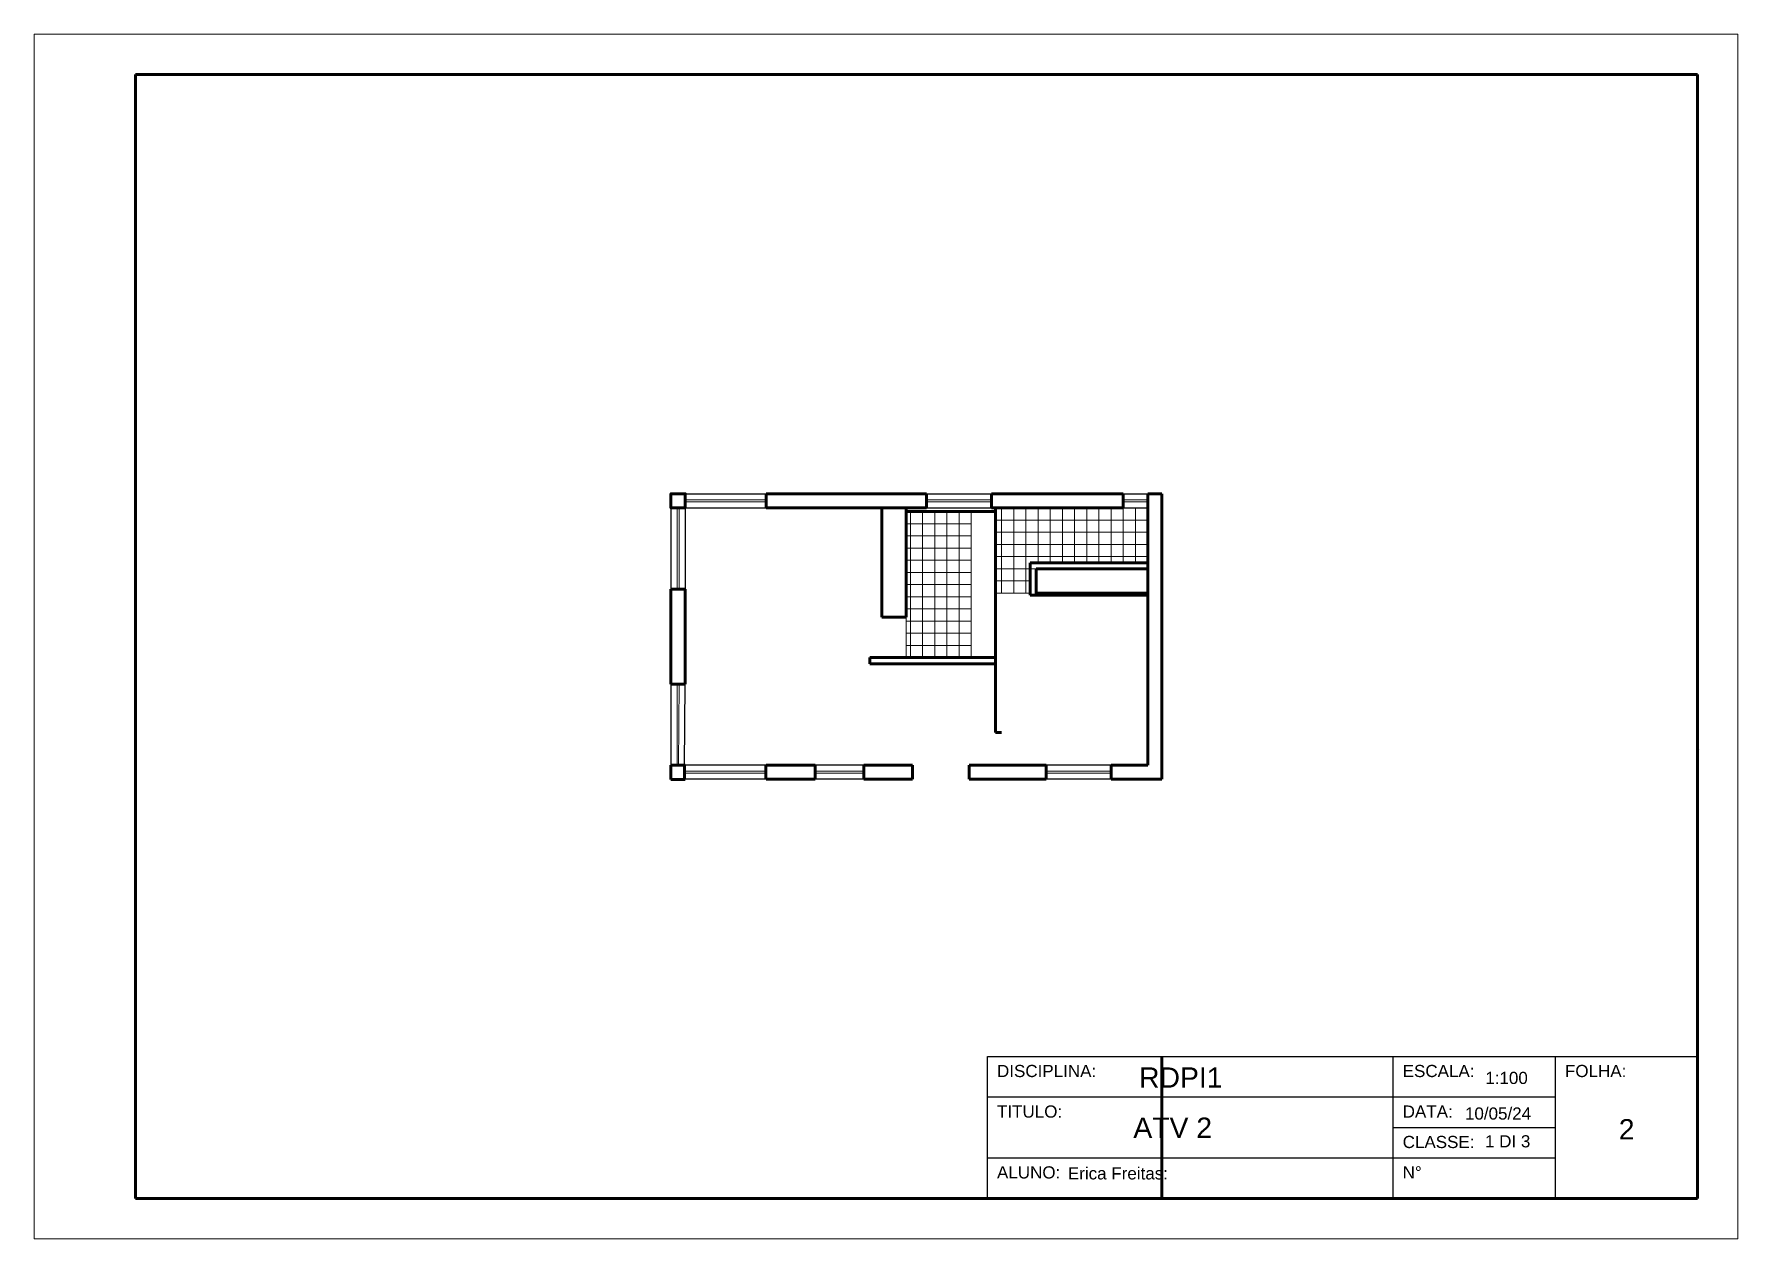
# Model space of a CAD drawing. Header units: millimetres. Extents: x 1113 to 1389, y 921 to 1000.
# Drawn here: x 1273.91 to 1315.91, y 969.91 to 999.61 of the extents above; entities that cross this region are included whole.
import ezdxf

# ---------------------------------------------------------------- set-up
doc = ezdxf.new("R2010")
doc.units = ezdxf.units.MM
for name, color, linetype, lineweight in [('ALVENARIA', 6, 'Continuous', 60), ('ALVENARIA EM VISTA', 3, 'Continuous', 30), ('CAIXILHO', 2, 'Continuous', 20), ('folha', 1, 'Continuous', 15), ('LINHA GROSSA', 6, 'Continuous', 60), ('linha media', 3, 'Continuous', 30), ('margem2', 8, 'Continuous', 60), ('PISO', 9, 'Continuous', 9), ('texto1', 3, 'Continuous', 30)]:
    doc.layers.add(name, color=color, linetype=linetype, lineweight=lineweight)
doc.styles.get("Standard").update_dxf_attribs({"font": 'arial.ttf', "height": 0.5})

msp = doc.modelspace()

# ---------------------------------------------------------------- texts
at = {"layer": 'texto1', "attachment_point": 1}
for s, insert, char_height in [('DISCIPLINA:', (1297.642, 974.201), 0.3), ('RDPI1', (1301.144, 974.139), 0.5), ('ESCALA:', (1307.642, 974.201), 0.3), ('1:100', (1309.678, 974.03), 0.3), ('FOLHA:', (1311.642, 974.201), 0.3), ('TITULO:', (1297.642, 973.201), 0.3), ('DATA:', (1307.642, 973.201), 0.3), ('10/05/24', (1309.177, 973.152), 0.3), ('ATV 2', (1301.003, 972.903), 0.5), ('2', (1312.969, 972.864), 0.5), ('CLASSE:', (1307.642, 972.451), 0.3), ('1 DI 3', (1309.671, 972.468), 0.3), ('ALUNO:', (1297.642, 971.701), 0.3), ('Erica Freitas:', (1299.389, 971.677), 0.3), ('N°', (1307.642, 971.701), 0.3)]:
    msp.add_mtext(s, dxfattribs=dict(at, insert=insert, char_height=char_height))

# ---------------------------------------------------------------- linework, layer by layer
for p, q in [((1297.406, 974.411), (1314.906, 974.411)), ((1297.406, 970.911), (1297.406, 974.411)), ((1307.406, 970.911), (1307.406, 974.411)), ((1311.406, 970.911), (1311.406, 974.411)), ((1297.406, 973.411), (1311.406, 973.411)), ((1307.406, 972.661), (1311.406, 972.661)), ((1297.406, 971.911), (1311.406, 971.911))]:
    msp.add_line(p, q)
at = {"layer": 'ALVENARIA'}
for p, q in [((1295.406, 987.841), (1297.606, 987.841)), ((1300.756, 985.781), (1301.356, 985.781)), ((1294.806, 985.241), (1295.406, 985.241)), ((1294.506, 984.241), (1297.606, 984.241)), ((1294.506, 984.091), (1297.606, 984.091))]:
    msp.add_line(p, q, dxfattribs=at)
at = {"layer": 'ALVENARIA EM VISTA'}
for p, q in [((1289.956, 988.281), (1291.956, 988.281)), ((1289.956, 988.281), (1291.956, 988.281)), ((1295.906, 988.281), (1297.506, 988.281)), ((1300.756, 988.281), (1301.356, 988.281)), ((1289.606, 987.931), (1289.606, 985.931)), ((1289.956, 987.931), (1291.956, 987.931)), ((1289.956, 987.931), (1289.956, 985.931)), ((1295.906, 987.931), (1297.506, 987.931)), ((1300.756, 987.931), (1301.356, 987.931)), ((1289.606, 983.59), (1289.606, 981.59)), ((1289.94, 981.591), (1289.956, 983.59)), ((1291.94, 981.591), (1289.94, 981.591)), ((1294.356, 981.591), (1293.156, 981.591)), ((1300.456, 981.591), (1298.856, 981.591)), ((1291.94, 981.241), (1289.94, 981.241)), ((1294.356, 981.241), (1293.156, 981.241)), ((1300.456, 981.241), (1298.856, 981.241))]:
    msp.add_line(p, q, dxfattribs=at)
at = {"layer": 'CAIXILHO'}
for p, q in [((1300.756, 988.281), (1300.756, 988.281)), ((1289.756, 987.931), (1289.756, 985.931)), ((1289.806, 987.931), (1289.806, 985.931)), ((1289.956, 988.131), (1291.956, 988.131)), ((1289.956, 988.081), (1291.956, 988.081)), ((1295.906, 988.131), (1297.506, 988.131)), ((1295.906, 988.081), (1297.506, 988.081)), ((1300.756, 988.131), (1301.356, 988.131)), ((1300.756, 988.081), (1301.356, 988.081)), ((1289.756, 983.59), (1289.756, 981.59)), ((1289.79, 981.592), (1289.806, 983.591)), ((1291.94, 981.441), (1289.94, 981.441)), ((1291.94, 981.391), (1289.94, 981.391)), ((1294.356, 981.441), (1293.156, 981.441)), ((1294.356, 981.391), (1293.156, 981.391)), ((1300.456, 981.441), (1298.856, 981.441)), ((1300.456, 981.391), (1298.856, 981.391))]:
    msp.add_line(p, q, dxfattribs=at)
at = {"layer": 'folha'}
for p, q in [((1315.906, 999.611), (1273.906, 999.611)), ((1273.906, 999.611), (1273.906, 969.911)), ((1315.906, 969.911), (1315.906, 999.611)), ((1273.906, 969.911), (1315.906, 969.911))]:
    msp.add_line(p, q, dxfattribs=at)
at = {"layer": 'LINHA GROSSA'}
for p, q in [((1289.606, 988.281), (1289.606, 987.931)), ((1289.956, 988.281), (1289.606, 988.281)), ((1295.906, 988.281), (1291.956, 988.281)), ((1300.756, 988.281), (1297.506, 988.281)), ((1301.706, 988.281), (1301.356, 988.281)), ((1301.706, 988.281), (1301.706, 981.241)), ((1295.906, 987.931), (1291.956, 987.931)), ((1294.806, 987.931), (1294.806, 985.241)), ((1295.406, 987.931), (1295.406, 985.241)), ((1300.756, 987.931), (1297.506, 987.931)), ((1297.606, 987.931), (1297.606, 982.391)), ((1301.356, 987.931), (1301.356, 981.591)), ((1298.456, 986.581), (1298.456, 985.781)), ((1301.356, 986.581), (1298.456, 986.581)), ((1301.356, 986.431), (1298.606, 986.431)), ((1298.606, 986.431), (1298.606, 985.781)), ((1289.606, 985.931), (1289.606, 983.59)), ((1289.956, 985.931), (1289.956, 983.59)), ((1298.456, 985.831), (1298.456, 985.781)), ((1301.356, 985.781), (1298.456, 985.781)), ((1301.356, 985.831), (1298.606, 985.831)), ((1300.756, 985.831), (1298.606, 985.831)), ((1294.506, 984.241), (1294.506, 984.091)), ((1297.606, 984.091), (1297.506, 984.091)), ((1289.956, 983.59), (1289.606, 983.59)), ((1297.756, 982.391), (1297.606, 982.391)), ((1289.956, 981.59), (1289.606, 981.59)), ((1289.606, 981.59), (1289.606, 981.24)), ((1289.94, 981.591), (1289.94, 981.241)), ((1291.94, 981.591), (1291.94, 981.241)), ((1293.156, 981.591), (1291.956, 981.591)), ((1293.156, 981.591), (1293.156, 981.241)), ((1294.356, 981.591), (1294.356, 981.241)), ((1295.556, 981.591), (1294.356, 981.591)), ((1295.556, 981.591), (1295.556, 981.241)), ((1296.956, 981.241), (1296.956, 981.591)), ((1298.856, 981.591), (1296.956, 981.591)), ((1298.856, 981.241), (1298.856, 981.591)), ((1301.356, 981.591), (1300.456, 981.591)), ((1300.456, 981.241), (1300.456, 981.591)), ((1289.956, 981.24), (1289.606, 981.24)), ((1289.956, 981.415), (1289.94, 981.415)), ((1293.156, 981.241), (1291.956, 981.241)), ((1295.556, 981.241), (1294.356, 981.241)), ((1298.856, 981.241), (1296.956, 981.241)), ((1301.706, 981.241), (1300.456, 981.241))]:
    msp.add_line(p, q, dxfattribs=at)
msp.add_lwpolyline([(1289.956, 987.931), (1289.606, 987.931), (1289.606, 988.281), (1289.956, 988.281)], close=True, dxfattribs=at)
for points in [[(1291.956, 988.281), (1291.956, 987.931)], [(1295.906, 988.281), (1295.906, 987.931)], [(1297.506, 988.281), (1297.506, 987.931)], [(1300.756, 988.281), (1300.756, 987.931)], [(1301.356, 988.281), (1301.356, 987.931)], [(1289.956, 985.931), (1289.606, 985.931)]]:
    msp.add_lwpolyline(points, dxfattribs=at)
at = {"layer": 'linha media'}
msp.add_line((1314.953, 981.973), (1314.953, 981.973), dxfattribs=at)
at = {"layer": 'margem2'}
for p, q in [((1314.906, 998.611), (1276.406, 998.611)), ((1276.406, 998.611), (1276.406, 970.911)), ((1314.906, 970.911), (1314.906, 998.611)), ((1301.706, 974.411), (1301.706, 970.911)), ((1276.406, 970.911), (1314.906, 970.911))]:
    msp.add_line(p, q, dxfattribs=at)
at = {"layer": 'PISO'}
for p, q in [((1295.406, 987.931), (1295.406, 984.241)), ((1295.506, 987.841), (1295.506, 984.241)), ((1295.806, 987.841), (1295.806, 984.241)), ((1296.106, 987.841), (1296.106, 984.241)), ((1296.406, 987.841), (1296.406, 984.241)), ((1296.706, 987.841), (1296.706, 984.241)), ((1297.006, 987.841), (1297.006, 984.241)), ((1297.756, 987.931), (1297.756, 985.831)), ((1298.056, 987.931), (1298.056, 985.831)), ((1298.356, 987.931), (1298.356, 985.831)), ((1298.656, 987.931), (1298.656, 986.581)), ((1298.956, 987.931), (1298.956, 986.581)), ((1299.256, 987.931), (1299.256, 986.581)), ((1299.556, 987.931), (1299.556, 986.581)), ((1299.856, 987.931), (1299.856, 986.581)), ((1300.156, 987.931), (1300.156, 986.581)), ((1300.456, 987.931), (1300.456, 986.581)), ((1300.756, 987.931), (1300.756, 986.581)), ((1301.056, 987.931), (1301.056, 986.581)), ((1295.406, 987.541), (1297.006, 987.541)), ((1300.756, 987.631), (1297.606, 987.631)), ((1300.756, 987.631), (1301.356, 987.631)), ((1295.406, 987.241), (1297.006, 987.241)), ((1300.756, 987.331), (1297.606, 987.331)), ((1300.756, 987.031), (1297.606, 987.031)), ((1300.756, 987.331), (1301.356, 987.331)), ((1300.756, 987.031), (1301.356, 987.031)), ((1295.406, 986.941), (1297.006, 986.941)), ((1295.406, 986.641), (1297.006, 986.641)), ((1300.756, 986.731), (1297.606, 986.731)), ((1300.756, 986.731), (1297.606, 986.731)), ((1300.756, 986.731), (1301.356, 986.731)), ((1295.406, 986.341), (1297.006, 986.341)), ((1300.756, 986.431), (1297.606, 986.431)), ((1295.406, 986.041), (1297.006, 986.041)), ((1295.406, 985.741), (1297.006, 985.741)), ((1298.456, 986.131), (1297.606, 986.131)), ((1298.456, 985.831), (1297.606, 985.831)), ((1295.406, 985.441), (1297.006, 985.441)), ((1295.406, 985.141), (1297.006, 985.141)), ((1295.406, 984.841), (1297.006, 984.841)), ((1295.406, 984.541), (1297.006, 984.541))]:
    msp.add_line(p, q, dxfattribs=at)

msp.set_redraw_order([(e.dxf.handle, doc.entitydb.next_handle()) for e in msp.query("TEXT MTEXT ATTDEF DIMENSION ARC_DIMENSION")])  # texts and dimensions are drawn at this point

doc.saveas('drawing.dxf')
